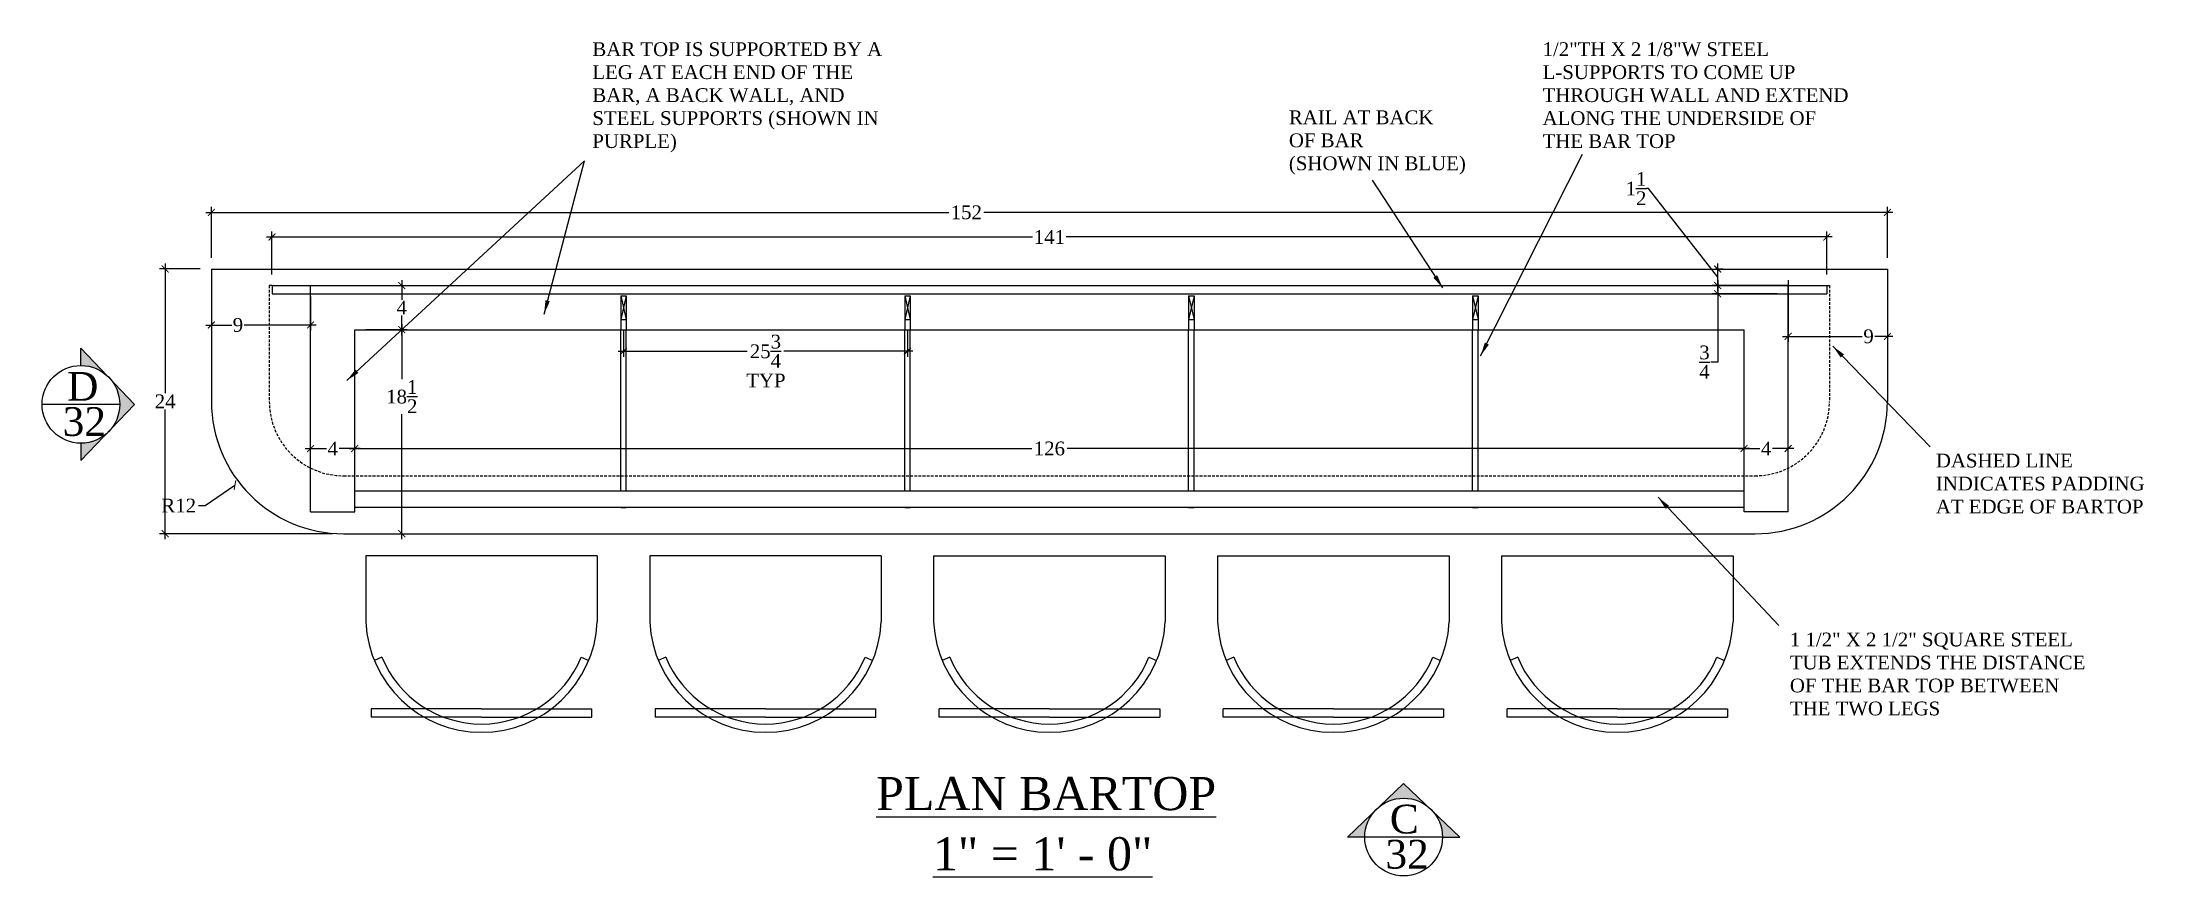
# Model space of a CAD drawing. Header units: inches. Extents: x -8 to 7069, y -18 to 1274.
# Drawn here: x 6611.6 to 6802.2, y 1146 to 1221.7 of the extents above; entities that cross this region are included whole.
import ezdxf

# ---------------------------------------------------------------- set-up
doc = ezdxf.new("R2010")
doc.units = ezdxf.units.IN
doc.header["$MEASUREMENT"] = 0
doc.linetypes.add('HIDDEN', pattern=[0.375, 0.25, -0.125])
doc.layers.add('PLAN-LINES', color=7, linetype='Continuous')
doc.layers.add('VIEWPORT', color=7, linetype='Continuous')
doc.styles.add('BOOKMAN', font='BOOKOS.TTF')
doc.dimstyles.new('SACHI-1', dxfattribs={"dimtxt": 1.25, "dimasz": 0.625, "dimexe": 0.5, "dimexo": 1, "dimgap": 0.09, "dimtad": 0, "dimtih": 1, "dimtoh": 1, "dimdec": 5, "dimzin": 3, "dimdsep": 46, "dimlunit": 5, "dimtxsty": 'BOOKMAN', "dimblk": 'ARCHTICK', "dimcen": 0, "dimdle": 0.5, "dimclrd": 5, "dimclre": 5, "dimclrt": 5, "dimadec": 1, "dimazin": 0, "dimtfac": 1, "dimtdec": 5, "dimtofl": 0, "dimtmove": 0, "dimatfit": 3, "dimfxl": 0, "dimtolj": 1, "dimtzin": 0, "dimarcsym": 0})

msp = doc.modelspace()

# ---------------------------------------------------------------- texts
at = {"char_height": 3, "attachment_point": 1, "style": 'BOOKMAN'}
for s, insert, width in [('{\\LPLAN BARTOP}', (6687.196398, 1155.093149), 108.93518701), ('{\\L1" = 1\' - 0"}', (6692.346233, 1149.631258), 113.74768701)]:
    msp.add_mtext(s, dxfattribs=dict(at, insert=insert, width=width))
at = {"layer": 'PLAN-LINES', "width": 2.04005722, "attachment_point": 1, "style": 'BOOKMAN'}
for s, insert, char_height in [('D', (6613.827245, 1191.808098), 2.604639), ('32', (6613.423027, 1188.622325), 2.6046387), ('C', (6733.787317, 1152.581328), 2.604639), ('32', (6733.383099, 1149.395555), 2.6046387)]:
    msp.add_mtext(s, dxfattribs=dict(at, insert=insert, char_height=char_height))
at = {"layer": 'VIEWPORT', "char_height": 1.25, "attachment_point": 1, "style": 'BOOKMAN'}
for s, insert, width in [('BAR TOP IS SUPPORTED BY A LEG AT EACH END OF THE BAR, A BACK WALL, AND STEEL SUPPORTS (SHOWN IN PURPLE)', (6661.464373, 1221.703234), 27.10331903), ('1/2"TH X 2 1/8"W STEEL L-SUPPORTS TO COME UP THROUGH WALL AND EXTEND ALONG THE UNDERSIDE OF THE BAR TOP', (6747.642079, 1221.703234), 28.78364348), ('RAIL AT BACK \\POF BAR \\P(SHOWN IN BLUE)', (6724.631975, 1215.524059), 16.90461658), ('TYP', (6675.418806, 1191.665128), 27.10331903), ('DASHED LINE INDICATES PADDING AT EDGE OF BARTOP', (6783.304578, 1184.406521), 20.90618156), ('1 1/2" X 2 1/2" SQUARE STEEL TUB EXTENDS THE DISTANCE OF THE BAR TOP BETWEEN THE TWO LEGS', (6770.064854, 1168.182307), 27.10331903)]:
    msp.add_mtext(s, dxfattribs=dict(at, insert=insert, width=width))

# ---------------------------------------------------------------- blocks, each defined once
blk = doc.blocks.new('_ARCHTICK')
at = {"color": 0, "linetype": 'ByBlock', "const_width": 0.15}
blk.add_lwpolyline([(-0.5, -0.5), (0.5, 0.5)], dxfattribs=at)
blk = doc.blocks.new('*D385')
at = {"layer": 'Defpoints', "color": 0}
for p in [(6778.91, 1206.28), (6626.91, 1201.15), (6778.91, 1201.15)]:
    blk.add_point(p, dxfattribs=at)
at = {"layer": 'VIEWPORT', "color": 5, "lineweight": -2}
for p, q in [((6626.91, 1202.15), (6626.91, 1206.78)), ((6778.91, 1202.15), (6778.91, 1206.78)), ((6626.41, 1206.28), (6693.8, 1206.28)), ((6779.41, 1206.28), (6696.96, 1206.28))]:
    blk.add_line(p, q, dxfattribs=at)
at = {"layer": 'VIEWPORT', "color": 5, "lineweight": -2, "xscale": 0.625, "yscale": 0.625, "zscale": 0.625, "rotation": 180}
blk.add_blockref('_ARCHTICK', (6626.91, 1206.28), dxfattribs=at)
at = {"layer": 'VIEWPORT', "color": 5, "lineweight": -2, "xscale": 0.625, "yscale": 0.625, "zscale": 0.625}
blk.add_blockref('_ARCHTICK', (6778.91, 1206.28), dxfattribs=at)
at = {"layer": 'VIEWPORT', "color": 5, "insert": (6695.38, 1206.28), "char_height": 1.25, "attachment_point": 5, "style": 'BOOKMAN'}
blk.add_mtext('\\A1;152', dxfattribs=at)
blk = doc.blocks.new('*D386')
at = {"layer": 'Defpoints', "color": 0}
for p in [(6626.91, 1201.15), (6622.72, 1177.15), (6638.91, 1177.15)]:
    blk.add_point(p, dxfattribs=at)
at = {"layer": 'VIEWPORT', "color": 5, "lineweight": -2}
for p, q in [((6625.91, 1201.15), (6622.22, 1201.15)), ((6622.72, 1201.65), (6622.72, 1189.89)), ((6622.72, 1176.65), (6622.72, 1188.4)), ((6637.91, 1177.15), (6622.22, 1177.15))]:
    blk.add_line(p, q, dxfattribs=at)
at = {"layer": 'VIEWPORT', "color": 5, "lineweight": -2, "xscale": 0.625, "yscale": 0.625, "zscale": 0.625}
for p, rotation in [((6622.72, 1201.15), 90), ((6622.72, 1177.15), 270)]:
    blk.add_blockref('_ARCHTICK', p, dxfattribs=dict(at, rotation=rotation))
at = {"layer": 'VIEWPORT', "color": 5, "insert": (6622.72, 1189.15), "char_height": 1.25, "attachment_point": 5, "style": 'BOOKMAN'}
blk.add_mtext('\\A1;24', dxfattribs=at)
blk = doc.blocks.new('*D387')
at = {"layer": 'Defpoints', "color": 0}
for p in [(6638.91, 1188.4), (6629.05, 1181.56)]:
    blk.add_point(p, dxfattribs=at)
at = {"layer": 'VIEWPORT', "color": 5, "lineweight": -2}
for p, q in [((6626.36, 1179.7), (6629.05, 1181.56)), ((6625.73, 1179.7), (6626.36, 1179.7))]:
    blk.add_line(p, q, dxfattribs=at)
at = {"layer": 'VIEWPORT', "color": 5, "lineweight": -2, "xscale": 0.625, "yscale": 0.625, "zscale": 0.625, "rotation": 34.69406735869249}
blk.add_blockref('_ARCHTICK', (6629.05, 1181.56), dxfattribs=at)
at = {"layer": 'VIEWPORT', "color": 5, "insert": (6623.95, 1179.7), "char_height": 1.25, "attachment_point": 5, "style": 'BOOKMAN'}
blk.add_mtext('\\A1;R12', dxfattribs=at)
blk = doc.blocks.new('*D388')
at = {"layer": 'Defpoints', "color": 0}
for p in [(6639.91, 1184.87), (6635.91, 1179.15), (6639.91, 1179.15)]:
    blk.add_point(p, dxfattribs=at)
at = {"layer": 'VIEWPORT', "color": 5, "lineweight": -2}
for p, q in [((6635.41, 1184.87), (6637.34, 1184.87)), ((6635.91, 1180.15), (6635.91, 1185.37)), ((6640.41, 1184.87), (6638.49, 1184.87)), ((6639.91, 1180.15), (6639.91, 1185.37))]:
    blk.add_line(p, q, dxfattribs=at)
at = {"layer": 'VIEWPORT', "color": 5, "lineweight": -2, "xscale": 0.625, "yscale": 0.625, "zscale": 0.625, "rotation": 180}
blk.add_blockref('_ARCHTICK', (6635.91, 1184.87), dxfattribs=at)
at = {"layer": 'VIEWPORT', "color": 5, "lineweight": -2, "xscale": 0.625, "yscale": 0.625, "zscale": 0.625}
blk.add_blockref('_ARCHTICK', (6639.91, 1184.87), dxfattribs=at)
at = {"layer": 'VIEWPORT', "color": 5, "insert": (6637.91, 1184.87), "char_height": 1.25, "attachment_point": 5, "style": 'BOOKMAN'}
blk.add_mtext('\\A1;4', dxfattribs=at)
blk = doc.blocks.new('*D389')
at = {"layer": 'Defpoints', "color": 0}
for p in [(6765.91, 1184.87), (6639.91, 1179.15), (6765.91, 1179.15)]:
    blk.add_point(p, dxfattribs=at)
at = {"layer": 'VIEWPORT', "color": 5, "lineweight": -2}
for p, q in [((6639.41, 1184.87), (6701.31, 1184.87)), ((6639.91, 1180.15), (6639.91, 1185.37)), ((6766.41, 1184.87), (6704.52, 1184.87)), ((6765.91, 1180.15), (6765.91, 1185.37))]:
    blk.add_line(p, q, dxfattribs=at)
at = {"layer": 'VIEWPORT', "color": 5, "lineweight": -2, "xscale": 0.625, "yscale": 0.625, "zscale": 0.625, "rotation": 180}
blk.add_blockref('_ARCHTICK', (6639.91, 1184.87), dxfattribs=at)
at = {"layer": 'VIEWPORT', "color": 5, "lineweight": -2, "xscale": 0.625, "yscale": 0.625, "zscale": 0.625}
blk.add_blockref('_ARCHTICK', (6765.91, 1184.87), dxfattribs=at)
at = {"layer": 'VIEWPORT', "color": 5, "insert": (6702.91, 1184.87), "char_height": 1.25, "attachment_point": 5, "style": 'BOOKMAN'}
blk.add_mtext('\\A1;126', dxfattribs=at)
blk = doc.blocks.new('*D390')
at = {"layer": 'Defpoints', "color": 0}
for p in [(6769.91, 1184.87), (6765.91, 1179.15), (6769.91, 1179.15)]:
    blk.add_point(p, dxfattribs=at)
at = {"layer": 'VIEWPORT', "color": 5, "lineweight": -2}
for p, q in [((6765.41, 1184.87), (6767.34, 1184.87)), ((6765.91, 1180.15), (6765.91, 1185.37)), ((6770.41, 1184.87), (6768.49, 1184.87)), ((6769.91, 1180.15), (6769.91, 1185.37))]:
    blk.add_line(p, q, dxfattribs=at)
at = {"layer": 'VIEWPORT', "color": 5, "lineweight": -2, "xscale": 0.625, "yscale": 0.625, "zscale": 0.625, "rotation": 180}
blk.add_blockref('_ARCHTICK', (6765.91, 1184.87), dxfattribs=at)
at = {"layer": 'VIEWPORT', "color": 5, "lineweight": -2, "xscale": 0.625, "yscale": 0.625, "zscale": 0.625}
blk.add_blockref('_ARCHTICK', (6769.91, 1184.87), dxfattribs=at)
at = {"layer": 'VIEWPORT', "color": 5, "insert": (6767.91, 1184.87), "char_height": 1.25, "attachment_point": 5, "style": 'BOOKMAN'}
blk.add_mtext('\\A1;4', dxfattribs=at)
blk = doc.blocks.new('*D391')
at = {"layer": 'Defpoints', "color": 0}
for p in [(6626.91, 1201.15), (6635.91, 1199.65), (6635.91, 1196.07)]:
    blk.add_point(p, dxfattribs=at)
at = {"layer": 'VIEWPORT', "color": 5, "lineweight": -2}
for p, q in [((6626.91, 1200.15), (6626.91, 1195.57)), ((6635.91, 1198.65), (6635.91, 1195.57)), ((6626.41, 1196.07), (6628.76, 1196.07)), ((6636.41, 1196.07), (6629.88, 1196.07))]:
    blk.add_line(p, q, dxfattribs=at)
at = {"layer": 'VIEWPORT', "color": 5, "lineweight": -2, "xscale": 0.625, "yscale": 0.625, "zscale": 0.625, "rotation": 180}
blk.add_blockref('_ARCHTICK', (6626.91, 1196.07), dxfattribs=at)
at = {"layer": 'VIEWPORT', "color": 5, "lineweight": -2, "xscale": 0.625, "yscale": 0.625, "zscale": 0.625}
blk.add_blockref('_ARCHTICK', (6635.91, 1196.07), dxfattribs=at)
at = {"layer": 'VIEWPORT', "color": 5, "insert": (6629.32, 1196.07), "char_height": 1.25, "attachment_point": 5, "style": 'BOOKMAN'}
blk.add_mtext('\\A1;9', dxfattribs=at)
blk = doc.blocks.new('*D392')
at = {"layer": 'Defpoints', "color": 0}
for p in [(6769.91, 1201.15), (6778.91, 1201.15), (6769.91, 1195.04)]:
    blk.add_point(p, dxfattribs=at)
at = {"layer": 'VIEWPORT', "color": 5, "lineweight": -2}
for p, q in [((6769.91, 1200.15), (6769.91, 1194.54)), ((6778.91, 1200.15), (6778.91, 1194.54)), ((6769.41, 1195.04), (6776.63, 1195.04)), ((6779.41, 1195.04), (6777.76, 1195.04))]:
    blk.add_line(p, q, dxfattribs=at)
at = {"layer": 'VIEWPORT', "color": 5, "lineweight": -2, "xscale": 0.625, "yscale": 0.625, "zscale": 0.625, "rotation": 180}
blk.add_blockref('_ARCHTICK', (6769.91, 1195.04), dxfattribs=at)
at = {"layer": 'VIEWPORT', "color": 5, "lineweight": -2, "xscale": 0.625, "yscale": 0.625, "zscale": 0.625}
blk.add_blockref('_ARCHTICK', (6778.91, 1195.04), dxfattribs=at)
at = {"layer": 'VIEWPORT', "color": 5, "insert": (6777.2, 1195.04), "char_height": 1.25, "attachment_point": 5, "style": 'BOOKMAN'}
blk.add_mtext('\\A1;9', dxfattribs=at)
blk = doc.blocks.new('*D393')
at = {"layer": 'Defpoints', "color": 0}
for p in [(6639.91, 1199.65), (6644.18, 1199.65), (6639.91, 1195.65)]:
    blk.add_point(p, dxfattribs=at)
at = {"layer": 'VIEWPORT', "color": 5, "lineweight": -2}
for p, q in [((6640.91, 1199.65), (6644.68, 1199.65)), ((6644.18, 1200.15), (6644.18, 1198.36)), ((6640.91, 1195.65), (6644.68, 1195.65)), ((6644.18, 1195.15), (6644.18, 1196.93))]:
    blk.add_line(p, q, dxfattribs=at)
at = {"layer": 'VIEWPORT', "color": 5, "lineweight": -2, "xscale": 0.625, "yscale": 0.625, "zscale": 0.625}
for p, rotation in [((6644.18, 1199.65), 90), ((6644.18, 1195.65), 270)]:
    blk.add_blockref('_ARCHTICK', p, dxfattribs=dict(at, rotation=rotation))
at = {"layer": 'VIEWPORT', "color": 5, "insert": (6644.18, 1197.65), "char_height": 1.25, "attachment_point": 5, "style": 'BOOKMAN'}
blk.add_mtext('\\A1;4', dxfattribs=at)
blk = doc.blocks.new('*D394')
at = {"layer": 'Defpoints', "color": 0}
for p in [(6639.91, 1195.65), (6644.18, 1177.15), (6644.18, 1177.15)]:
    blk.add_point(p, dxfattribs=at)
at = {"layer": 'VIEWPORT', "color": 5, "lineweight": -2}
for p, q in [((6640.91, 1195.65), (6644.68, 1195.65)), ((6644.18, 1196.15), (6644.18, 1191.17)), ((6644.18, 1176.65), (6644.18, 1187.99)), ((6643.18, 1177.15), (6643.68, 1177.15))]:
    blk.add_line(p, q, dxfattribs=at)
at = {"layer": 'VIEWPORT', "color": 5, "lineweight": -2, "xscale": 0.625, "yscale": 0.625, "zscale": 0.625}
for p, rotation in [((6644.18, 1195.65), 90), ((6644.18, 1177.15), 270)]:
    blk.add_blockref('_ARCHTICK', p, dxfattribs=dict(at, rotation=rotation))
at = {"layer": 'VIEWPORT', "color": 5, "insert": (6644.18, 1189.58), "char_height": 1.25, "attachment_point": 5, "style": 'BOOKMAN'}
blk.add_mtext('\\A1;18{\\H1.000000x;\\S1/2;}', dxfattribs=at)
blk = doc.blocks.new('*D395')
at = {"layer": 'Defpoints', "color": 0}
for p in [(6773.41, 1204.05), (6632.41, 1199.65), (6773.41, 1199.65)]:
    blk.add_point(p, dxfattribs=at)
at = {"layer": 'VIEWPORT', "color": 5, "lineweight": -2}
for p, q in [((6631.91, 1204.05), (6701.39, 1204.05)), ((6632.41, 1200.65), (6632.41, 1204.55)), ((6773.91, 1204.05), (6704.44, 1204.05)), ((6773.41, 1200.65), (6773.41, 1204.55))]:
    blk.add_line(p, q, dxfattribs=at)
at = {"layer": 'VIEWPORT', "color": 5, "lineweight": -2, "xscale": 0.625, "yscale": 0.625, "zscale": 0.625, "rotation": 180}
blk.add_blockref('_ARCHTICK', (6632.41, 1204.05), dxfattribs=at)
at = {"layer": 'VIEWPORT', "color": 5, "lineweight": -2, "xscale": 0.625, "yscale": 0.625, "zscale": 0.625}
blk.add_blockref('_ARCHTICK', (6773.41, 1204.05), dxfattribs=at)
at = {"layer": 'VIEWPORT', "color": 5, "insert": (6702.91, 1204.05), "char_height": 1.25, "attachment_point": 5, "style": 'BOOKMAN'}
blk.add_mtext('\\A1;141', dxfattribs=at)
blk = doc.blocks.new('*D396')
at = {"layer": 'Defpoints', "color": 0}
for p in [(6769.91, 1199.65), (6763.52, 1198.9), (6769.91, 1198.9)]:
    blk.add_point(p, dxfattribs=at)
at = {"layer": 'VIEWPORT', "color": 5, "lineweight": -2}
for p, q in [((6768.91, 1199.65), (6763.02, 1199.65)), ((6763.52, 1200.15), (6763.52, 1198.9)), ((6768.91, 1198.9), (6763.02, 1198.9)), ((6763.52, 1198.9), (6763.52, 1192.71)), ((6763.52, 1192.71), (6762.9, 1192.71))]:
    blk.add_line(p, q, dxfattribs=at)
at = {"layer": 'VIEWPORT', "color": 5, "lineweight": -2, "xscale": 0.625, "yscale": 0.625, "zscale": 0.625}
for p, rotation in [((6763.52, 1199.65), 90), ((6763.52, 1198.9), 270)]:
    blk.add_blockref('_ARCHTICK', p, dxfattribs=dict(at, rotation=rotation))
at = {"layer": 'VIEWPORT', "color": 5, "insert": (6762.32, 1192.71), "char_height": 1.25, "attachment_point": 5, "style": 'BOOKMAN'}
blk.add_mtext('\\A1;{\\H1.000000x;\\S3/4;}', dxfattribs=at)
blk = doc.blocks.new('*D397')
at = {"layer": 'Defpoints', "color": 0}
for p in [(6762.32, 1201.15), (6763.52, 1201.15), (6769.91, 1199.65)]:
    blk.add_point(p, dxfattribs=at)
at = {"layer": 'VIEWPORT', "color": 5, "lineweight": -2}
for p, q in [((6757.25, 1208.44), (6757.07, 1208.44)), ((6763.52, 1200.4), (6757.25, 1208.44)), ((6763.32, 1201.15), (6764.02, 1201.15)), ((6763.52, 1199.15), (6763.52, 1201.65)), ((6768.91, 1199.65), (6763.02, 1199.65))]:
    blk.add_line(p, q, dxfattribs=at)
at = {"layer": 'VIEWPORT', "color": 5, "lineweight": -2, "xscale": 0.625, "yscale": 0.625, "zscale": 0.625}
for p, rotation in [((6763.52, 1201.15), 90), ((6763.52, 1199.65), 270)]:
    blk.add_blockref('_ARCHTICK', p, dxfattribs=dict(at, rotation=rotation))
at = {"layer": 'VIEWPORT', "color": 5, "insert": (6756.11, 1208.44), "char_height": 1.25, "attachment_point": 5, "style": 'BOOKMAN'}
blk.add_mtext('\\A1;1{\\H1.000000x;\\S1/2;}', dxfattribs=at)
blk = doc.blocks.new('*D450')
at = {"layer": 'Defpoints', "color": 0}
for p in [(6664.29, 1196.58), (6690.04, 1196.58), (6690.04, 1193.69)]:
    blk.add_point(p, dxfattribs=at)
at = {"layer": 'VIEWPORT', "color": 5, "lineweight": -2}
for p, q in [((6664.29, 1195.58), (6664.29, 1193.19)), ((6690.04, 1195.58), (6690.04, 1193.19)), ((6663.79, 1193.69), (6675.49, 1193.69)), ((6690.54, 1193.69), (6678.83, 1193.69))]:
    blk.add_line(p, q, dxfattribs=at)
at = {"layer": 'VIEWPORT', "color": 5, "lineweight": -2, "xscale": 0.625, "yscale": 0.625, "zscale": 0.625, "rotation": 180}
blk.add_blockref('_ARCHTICK', (6664.29, 1193.69), dxfattribs=at)
at = {"layer": 'VIEWPORT', "color": 5, "lineweight": -2, "xscale": 0.625, "yscale": 0.625, "zscale": 0.625}
blk.add_blockref('_ARCHTICK', (6690.04, 1193.69), dxfattribs=at)
at = {"layer": 'VIEWPORT', "color": 5, "insert": (6677.16, 1193.69), "char_height": 1.25, "attachment_point": 5, "style": 'BOOKMAN'}
blk.add_mtext('\\A1;25{\\H1.000000x;\\S3/4;}', dxfattribs=at)

# ---------------------------------------------------------------- dimensions: what is measured, and where the dimension line sits
at = {"layer": 'VIEWPORT'}
for base, p1, p2, picture, middle in [((6763.522176, 1201.145175), (6769.913619, 1199.645175), (6762.320169, 1201.145175), '*D397', (6756.978883, 1208.435769)), ((6644.183311, 1177.145175), (6639.913619, 1195.645175), (6644.183311, 1177.145175), '*D394', (6644.183311, 1189.577635))]:
    dim = msp.add_linear_dim(base=base, p1=p1, p2=p2, angle=90, dimstyle='SACHI-1', override={"dimtmove": 1}, dxfattribs=at)
    dim.commit()
    dim.dimension.update_dxf_attribs({"geometry": picture, "text_midpoint": middle, "dimtype": 160})
for base, p1, p2, picture, middle in [((6778.913619, 1206.278657), (6626.913619, 1201.145175), (6778.913619, 1201.145175), '*D385', (6695.379167, 1206.278657)), ((6635.913619, 1196.073546), (6626.913619, 1201.145175), (6635.913619, 1199.645175), '*D391', (6629.320155, 1196.073546)), ((6769.913619, 1195.039298), (6778.913619, 1201.145175), (6769.913619, 1201.145175), '*D392', (6777.195106, 1195.039298))]:
    dim = msp.add_linear_dim(base=base, p1=p1, p2=p2, dimstyle='SACHI-1', dxfattribs=at)
    dim.commit()
    dim.dimension.update_dxf_attribs({"geometry": picture, "text_midpoint": middle, "dimtype": 160})
for base, p1, p2, picture, middle in [((6773.413619, 1204.045287), (6632.413619, 1199.645175), (6773.413619, 1199.645175), '*D395', (6702.913619, 1204.045287)), ((6690.038619, 1193.689259), (6664.288619, 1196.582675), (6690.038619, 1196.582675), '*D450', (6677.163619, 1193.689259)), ((6639.913619, 1184.869156), (6635.913619, 1179.145175), (6639.913619, 1179.145175), '*D388', (6637.913619, 1184.869156))]:
    dim = msp.add_linear_dim(base=base, p1=p1, p2=p2, dimstyle='SACHI-1', dxfattribs=at)
    dim.commit()
    dim.dimension.update_dxf_attribs({"geometry": picture, "text_midpoint": middle})
for base, p1, p2, picture, middle in [((6622.721295, 1177.145175), (6626.913619, 1201.145175), (6638.913619, 1177.145175), '*D386', (6622.721295, 1189.145175)), ((6644.183311, 1199.645175), (6639.913619, 1195.645175), (6639.913619, 1199.645175), '*D393', (6644.183311, 1197.645175))]:
    dim = msp.add_linear_dim(base=base, p1=p1, p2=p2, angle=90, dimstyle='SACHI-1', dxfattribs=at)
    dim.commit()
    dim.dimension.update_dxf_attribs({"geometry": picture, "text_midpoint": middle})
dim = msp.add_linear_dim(base=(6763.522176, 1198.895175), p1=(6769.913619, 1199.645175), p2=(6769.913619, 1198.895175), angle=90, dimstyle='SACHI-1', dxfattribs=at)
dim.commit()
dim.dimension.update_dxf_attribs({"geometry": '*D396', "text_midpoint": (6762.320169, 1192.705849), "dimtype": 160})
dim = msp.add_radius_dim(center=(6638.913619, 1188.395175), mpoint=(6629.047183, 1181.564842), dimstyle='SACHI-1', dxfattribs=at)
dim.commit()
dim.dimension.update_dxf_attribs({"geometry": '*D387', "text_midpoint": (6623.953837, 1179.701559), "dimtype": 164})
for base, p1, p2, picture, middle in [((6765.913619, 1184.869156), (6639.913619, 1179.145175), (6765.913619, 1179.145175), '*D389', (6702.913619, 1184.869156)), ((6769.913619, 1184.869156), (6765.913619, 1179.145175), (6769.913619, 1179.145175), '*D390', (6767.913619, 1184.869156))]:
    dim = msp.add_linear_dim(base=base, p1=p1, p2=p2, dimstyle='SACHI-1', override={"dimtmove": 1}, dxfattribs=at)
    dim.commit()
    dim.dimension.update_dxf_attribs({"geometry": picture, "text_midpoint": middle})

# ---------------------------------------------------------------- hatches: boundary and pattern name
at = {"layer": 'PLAN-LINES'}
h = msp.add_hatch(color=256, dxfattribs=at)
h.paths.add_polyline_path([(6617.521825, 1186.336287, -0.1938740085), (6615.079109, 1185.352138), (6615.079109, 1183.779776)])
h.paths.add_polyline_path([(6619.948197, 1188.875693), (6617.727033, 1191.200332, -0.376674506), (6617.727033, 1186.551054)])
h.paths.add_polyline_path([(6617.521825, 1191.415099), (6615.079109, 1193.971611), (6615.079109, 1192.399249, -0.1938740085)])
h = msp.add_hatch(color=256, dxfattribs=at)
h.paths.add_polyline_path([(6737.578587, 1152.091639, -0.1938740085), (6738.562737, 1149.648923), (6740.135099, 1149.648923)])
h.paths.add_polyline_path([(6735.039181, 1154.518011), (6732.714542, 1152.296846, -0.376674506), (6737.36382, 1152.296846)])
h.paths.add_polyline_path([(6732.499775, 1152.091639), (6729.943264, 1149.648923), (6731.515626, 1149.648923, -0.1938740085)])

# ---------------------------------------------------------------- linework, layer by layer
for p, q in [((6615.079109, 1192.399249), (6615.079109, 1193.971611)), ((6615.079109, 1193.971611), (6619.948197, 1188.875693)), ((6618.602665, 1188.875693), (6611.555554, 1188.875693)), ((6615.079109, 1183.779776), (6619.948197, 1188.875693)), ((6615.079109, 1185.352138), (6615.079109, 1183.779776)), ((6729.943264, 1149.648923), (6735.039181, 1154.518011)), ((6740.135099, 1149.648923), (6735.039181, 1154.518011)), ((6731.515626, 1149.648923), (6729.943264, 1149.648923)), ((6738.562737, 1149.648923), (6731.515626, 1149.648923)), ((6738.562737, 1149.648923), (6740.135099, 1149.648923))]:
    msp.add_line(p, q, dxfattribs=at)
for centre in [(6615.079109, 1188.875693), (6735.039181, 1149.648923)]:
    msp.add_circle(centre, 3.523556, dxfattribs=at)
at = {"layer": 'VIEWPORT'}
for p, q in [((6626.913619, 1201.145175), (6626.913619, 1189.145175)), ((6626.913619, 1201.145175), (6778.913619, 1201.145175)), ((6778.913619, 1201.145175), (6778.913619, 1189.145175)), ((6632.413619, 1199.645175), (6632.163619, 1199.645175)), ((6773.413619, 1199.645175), (6773.663619, 1199.645175)), ((6638.913619, 1177.145175), (6766.913619, 1177.145175))]:
    msp.add_line(p, q, dxfattribs=at)
at = {"layer": 'VIEWPORT', "linetype": 'HIDDEN'}
for p, q in [((6632.163619, 1199.645175), (6632.163619, 1189.145175)), ((6773.663619, 1199.645175), (6773.663619, 1189.145175)), ((6638.913619, 1182.395175), (6766.913619, 1182.395175))]:
    msp.add_line(p, q, dxfattribs=at)
at = {"layer": 'VIEWPORT', "color": 4}
for p, q in [((6632.413619, 1199.645175), (6632.413619, 1198.895175)), ((6632.413619, 1199.645175), (6773.413619, 1199.645175)), ((6773.413619, 1199.645175), (6773.413619, 1198.895175)), ((6632.413619, 1198.895175), (6773.413619, 1198.895175))]:
    msp.add_line(p, q, dxfattribs=at)
at = {"layer": 'VIEWPORT', "color": 251}
for p, q in [((6635.913619, 1179.145175), (6635.913619, 1199.645175)), ((6635.913619, 1199.645175), (6638.913619, 1199.645175)), ((6638.913619, 1199.645175), (6766.913619, 1199.645175)), ((6769.913619, 1199.645175), (6766.913619, 1199.645175)), ((6769.913619, 1179.145175), (6769.913619, 1199.645175)), ((6639.913619, 1179.145175), (6639.913619, 1195.645175)), ((6639.913619, 1195.645175), (6765.913619, 1195.645175)), ((6765.913619, 1179.145175), (6765.913619, 1195.645175)), ((6635.913619, 1179.145175), (6639.913619, 1179.145175)), ((6769.913619, 1179.145175), (6765.913619, 1179.145175)), ((6640.913619, 1175.145175), (6640.913619, 1169.145175)), ((6661.913619, 1175.145175), (6640.913619, 1175.145175)), ((6661.913619, 1175.145175), (6661.913619, 1169.145175)), ((6666.663619, 1175.145175), (6666.663619, 1169.145175)), ((6687.663619, 1175.145175), (6666.663619, 1175.145175)), ((6687.663619, 1175.145175), (6687.663619, 1169.145175)), ((6692.413619, 1175.145175), (6692.413619, 1169.145175)), ((6692.413619, 1175.145175), (6713.413619, 1175.145175)), ((6713.413619, 1175.145175), (6713.413619, 1169.145175)), ((6718.163619, 1175.145175), (6739.163619, 1175.145175)), ((6718.163619, 1175.145175), (6718.163619, 1169.145175)), ((6739.163619, 1175.145175), (6739.163619, 1169.145175)), ((6743.913619, 1175.145175), (6764.913619, 1175.145175)), ((6743.913619, 1175.145175), (6743.913619, 1169.145175)), ((6764.913619, 1175.145175), (6764.913619, 1169.145175)), ((6642.384941, 1165.944269), (6641.691317, 1165.658988)), ((6660.442297, 1165.944269), (6661.135921, 1165.658988)), ((6668.134941, 1165.944269), (6667.441317, 1165.658988)), ((6686.192297, 1165.944269), (6686.885921, 1165.658988)), ((6693.884941, 1165.944269), (6693.191317, 1165.658988)), ((6711.942297, 1165.944269), (6712.635921, 1165.658988)), ((6719.634941, 1165.944269), (6718.941317, 1165.658988)), ((6737.692297, 1165.944269), (6738.385921, 1165.658988)), ((6745.384941, 1165.944269), (6744.691317, 1165.658988)), ((6763.442297, 1165.944269), (6764.135921, 1165.658988)), ((6641.413619, 1161.268705), (6641.413619, 1160.518705)), ((6651.413619, 1161.268705), (6641.413619, 1161.268705)), ((6651.413619, 1161.268705), (6661.413619, 1161.268705)), ((6661.413619, 1160.518705), (6661.413619, 1161.268705)), ((6667.163619, 1161.268705), (6667.163619, 1160.518705)), ((6677.163619, 1161.268705), (6667.163619, 1161.268705)), ((6677.163619, 1161.268705), (6687.163619, 1161.268705)), ((6687.163619, 1160.518705), (6687.163619, 1161.268705)), ((6692.913619, 1160.518705), (6692.913619, 1161.268705)), ((6702.913619, 1161.268705), (6692.913619, 1161.268705)), ((6702.913619, 1161.268705), (6712.913619, 1161.268705)), ((6712.913619, 1161.268705), (6712.913619, 1160.518705)), ((6728.663619, 1161.268705), (6718.663619, 1161.268705)), ((6718.663619, 1160.518705), (6718.663619, 1161.268705)), ((6728.663619, 1161.268705), (6738.663619, 1161.268705)), ((6738.663619, 1161.268705), (6738.663619, 1160.518705)), ((6754.413619, 1161.268705), (6744.413619, 1161.268705)), ((6744.413619, 1160.518705), (6744.413619, 1161.268705)), ((6754.413619, 1161.268705), (6764.413619, 1161.268705)), ((6764.413619, 1161.268705), (6764.413619, 1160.518705)), ((6651.413619, 1160.518705), (6641.413619, 1160.518705)), ((6651.413619, 1160.518705), (6661.413619, 1160.518705)), ((6677.163619, 1160.518705), (6667.163619, 1160.518705)), ((6677.163619, 1160.518705), (6687.163619, 1160.518705)), ((6702.913619, 1160.518705), (6692.913619, 1160.518705)), ((6702.913619, 1160.518705), (6712.913619, 1160.518705)), ((6728.663619, 1160.518705), (6718.663619, 1160.518705)), ((6728.663619, 1160.518705), (6738.663619, 1160.518705)), ((6754.413619, 1160.518705), (6744.413619, 1160.518705)), ((6754.413619, 1160.518705), (6764.413619, 1160.518705))]:
    msp.add_line(p, q, dxfattribs=at)
at = {"layer": 'VIEWPORT', "color": 6}
for p, q in [((6664.038619, 1198.707675), (6664.538619, 1198.707675)), ((6664.038619, 1198.707675), (6664.038619, 1196.582675)), ((6664.538619, 1198.707675), (6664.038619, 1196.582675)), ((6664.038619, 1198.707675), (6664.538619, 1196.582675)), ((6664.538619, 1198.707675), (6664.538619, 1196.582675)), ((6689.788619, 1198.707675), (6690.288619, 1196.582675)), ((6690.288619, 1198.707675), (6689.788619, 1196.582675)), ((6689.788619, 1198.707675), (6689.788619, 1196.582675)), ((6689.788619, 1198.707675), (6690.288619, 1198.707675)), ((6690.288619, 1198.707675), (6690.288619, 1196.582675)), ((6715.538619, 1198.707675), (6716.038619, 1196.582675)), ((6716.038619, 1198.707675), (6715.538619, 1196.582675)), ((6715.538619, 1198.707675), (6715.538619, 1196.582675)), ((6715.538619, 1198.707675), (6716.038619, 1198.707675)), ((6716.038619, 1198.707675), (6716.038619, 1196.582675)), ((6741.288619, 1198.707675), (6741.788619, 1196.582675)), ((6741.788619, 1198.707675), (6741.288619, 1196.582675)), ((6741.288619, 1198.707675), (6741.288619, 1196.582675)), ((6741.288619, 1198.707675), (6741.788619, 1198.707675)), ((6741.788619, 1198.707675), (6741.788619, 1196.582675)), ((6664.038619, 1196.582675), (6664.538619, 1196.582675)), ((6664.038619, 1196.582675), (6664.038619, 1195.645175)), ((6664.038619, 1181.020175), (6664.038619, 1195.645175)), ((6664.538619, 1196.582675), (6664.538619, 1195.645175)), ((6664.538619, 1181.020175), (6664.538619, 1195.645175)), ((6689.788619, 1196.582675), (6689.788619, 1195.645175)), ((6689.788619, 1196.582675), (6690.288619, 1196.582675)), ((6689.788619, 1181.020175), (6689.788619, 1195.645175)), ((6690.288619, 1196.582675), (6690.288619, 1195.645175)), ((6690.288619, 1181.020175), (6690.288619, 1195.645175)), ((6715.538619, 1196.582675), (6715.538619, 1195.645175)), ((6715.538619, 1196.582675), (6716.038619, 1196.582675)), ((6715.538619, 1181.020175), (6715.538619, 1195.645175)), ((6716.038619, 1196.582675), (6716.038619, 1195.645175)), ((6716.038619, 1181.020175), (6716.038619, 1195.645175)), ((6741.288619, 1196.582675), (6741.288619, 1195.645175)), ((6741.288619, 1196.582675), (6741.788619, 1196.582675)), ((6741.288619, 1181.020175), (6741.288619, 1195.645175)), ((6741.788619, 1196.582675), (6741.788619, 1195.645175)), ((6741.788619, 1181.020175), (6741.788619, 1195.645175)), ((6765.913619, 1181.020175), (6639.913619, 1181.020175)), ((6765.913619, 1179.520175), (6639.913619, 1179.520175)), ((6664.038619, 1179.520175), (6664.538619, 1179.520175)), ((6689.788619, 1179.520175), (6690.288619, 1179.520175)), ((6715.538619, 1179.520175), (6716.038619, 1179.520175)), ((6741.288619, 1179.520175), (6741.788619, 1179.520175))]:
    msp.add_line(p, q, dxfattribs=at)
at = {"layer": 'VIEWPORT'}
for centre, start, end in [((6638.913619, 1189.145175), 180, 270), ((6766.913619, 1189.145175), 270, 0)]:
    msp.add_arc(centre, 12, start, end, dxfattribs=at)
at = {"layer": 'VIEWPORT', "linetype": 'HIDDEN'}
for centre, start, end in [((6638.913619, 1189.145175), 180, 270), ((6766.913619, 1189.145175), 270, 0)]:
    msp.add_arc(centre, 6.75, start, end, dxfattribs=at)
at = {"layer": 'VIEWPORT', "color": 251}
for centre, radius, start, end in [((6651.413619, 1169.657675), 10.5125, 182.79436205, 357.20563795), ((6677.163619, 1169.657675), 10.5125, 182.79436205, 357.20563795), ((6702.913619, 1169.657675), 10.5125, 182.79436205, 357.20563795), ((6728.663619, 1169.657675), 10.5125, 182.79436205, 357.20563795), ((6754.413619, 1169.657675), 10.5125, 182.79436205, 357.20563795), ((6651.413619, 1169.657675), 9.7625, 202.35688344, 337.64311656), ((6677.163619, 1169.657675), 9.7625, 202.35688344, 337.64311656), ((6702.913619, 1169.657675), 9.7625, 202.35688344, 337.64311656), ((6728.663619, 1169.657675), 9.7625, 202.35688344, 337.64311656), ((6754.413619, 1169.657675), 9.7625, 202.35688344, 337.64311656)]:
    msp.add_arc(centre, radius, start, end, dxfattribs=at)

msp.set_redraw_order([(e.dxf.handle, doc.entitydb.next_handle()) for e in msp.query("TEXT MTEXT ATTDEF DIMENSION ARC_DIMENSION")])  # texts and dimensions are drawn at this point

# ---------------------------------------------------------------- leaders
at = {"layer": 'VIEWPORT'}
for points in [[(6639.195346, 1191.030947), (6660.75532, 1210.949939)], [(6657.090122, 1197.061638), (6660.75532, 1210.949939)], [(6742.021312, 1193.273468), (6751.264292, 1211.56976)], [(6738.586838, 1199.430844), (6732.216356, 1209.191931)], [(6773.956098, 1194.158635), (6782.791405, 1185.028234)], [(6758.110939, 1180.448969), (6769.065577, 1168.821415)]]:
    msp.add_leader(points, dimstyle='SACHI-1', override={"dimasz": 1.25, "dimgap": 0.09, "dimtad": 0, "dimclrd": 256}, dxfattribs=at)

doc.saveas('drawing.dxf')
